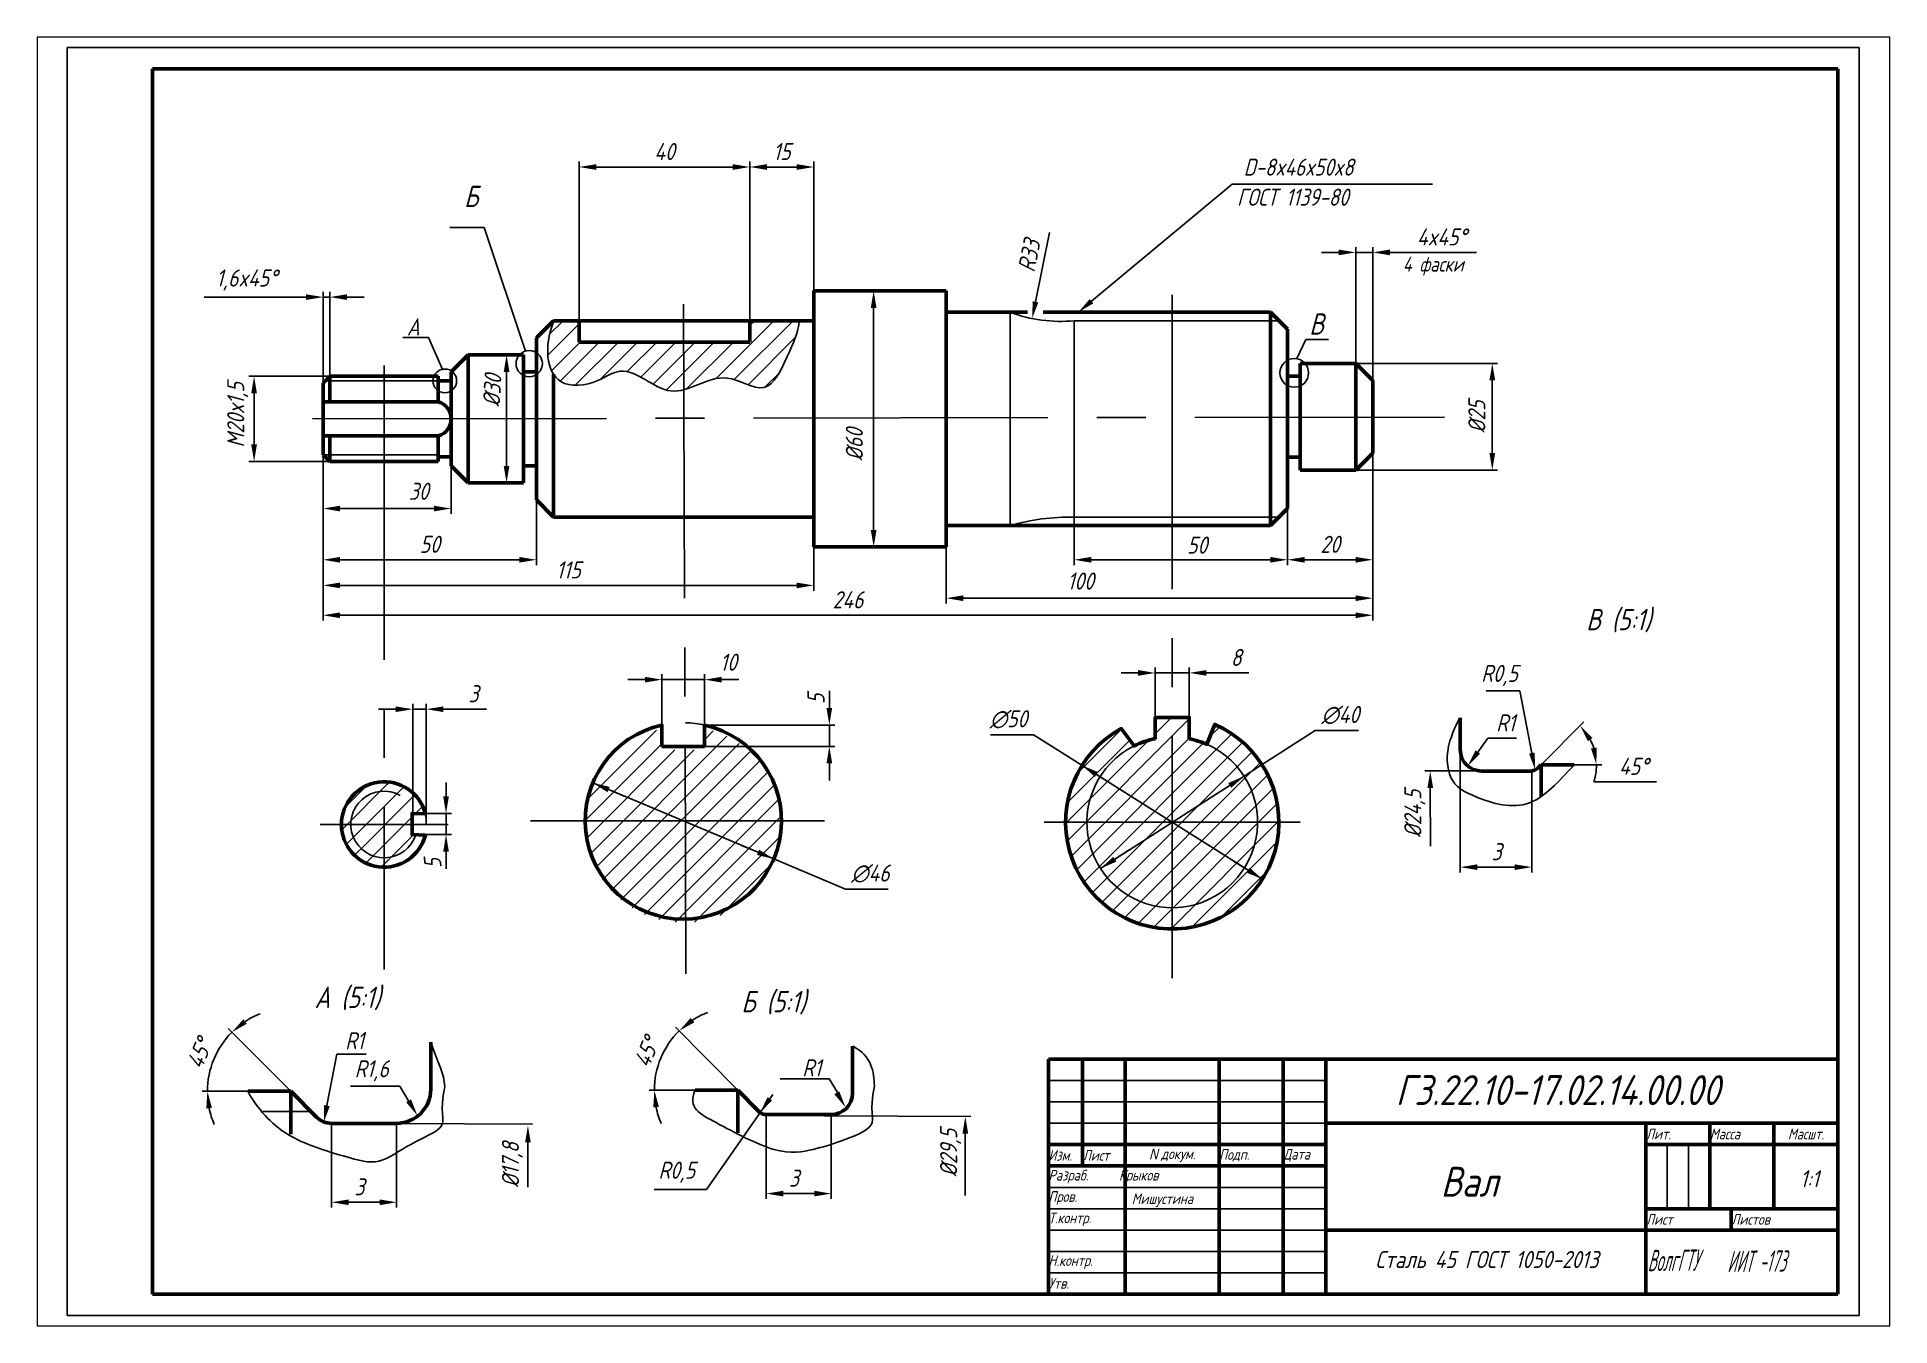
# Paper-space layout 'Лист1' of a CAD drawing. Header units: millimetres. Extents: x 29 to 257, y 20 to 179.
# The model-space entities are those that its viewports show. They can reach past a viewport. Long polylines and large blocks are cut down to what shows.
import ezdxf
from ezdxf import colors
from ezdxf.entities.mleader import LeaderData, LeaderLine
from ezdxf.math import Vec2, Vec3

# ---------------------------------------------------------------- set-up
doc = ezdxf.new("R2010")
doc.units = ezdxf.units.MM
doc.linetypes.add('осевая2', pattern=[28.575, 19.05, -3.175, 3.175, -3.175])
for name, color, linetype, lineweight in [('Осевые', 7, 'осевая2', 25), ('Основные', 7, 'Continuous', 53), ('Размеры', 7, 'Continuous', 25), ('РАМКА', 7, 'Continuous', 53), ('РАМКА1', 7, 'Continuous', 25), ('текст', 7, 'Continuous', 25), ('Тонкие', 7, 'Continuous', 25)]:
    doc.layers.add(name, color=color, linetype=linetype, lineweight=lineweight)
doc.styles.add('ADRF1', font='simplex.shx', dxfattribs={"width": 0.8, "oblique": 15})
doc.styles.get("Standard").update_dxf_attribs({"font": 'GOST_A.TTF', "oblique": 15})
doc.dimstyles.new('SO-25', dxfattribs={"dimtxt": 4, "dimasz": 4, "dimexe": 1.25, "dimexo": 0, "dimgap": 1.625, "dimtad": 1, "dimtoh": 1, "dimdec": 0, "dimtxsty": 'ADRF1', "dimcen": 2.5, "dimadec": 0, "dimazin": 0, "dimtfac": 1, "dimtdec": 0, "dimtmove": 0, "dimatfit": 3, "dimfxl": 1, "dimarcsym": 0})

psp = doc.layouts.new('Лист1')

msp = doc.modelspace()

# ---------------------------------------------------------------- texts
at = {"layer": 'Осевые', "attachment_point": 1}
for s, width, gutter_width, heights, insert, char_height in [('D-8x46x50x8', 3, 12.5, [0], (-2647.45, -1652.4), 4), ('ГОСТ 1139-80', 48.8058, 0, [4.07], (-2649.01, -1659.44), 4), ('4 фаски', 26, 12.5, [0], (-2610.19, -1675.37), 3.5)]:
    msp.add_mtext_dynamic_manual_height_columns(s, width=width, gutter_width=gutter_width, heights=heights, dxfattribs=dict(at, insert=insert, char_height=char_height))
at = {"layer": 'Размеры', "char_height": 4, "attachment_point": 5, "style": 'ADRF1'}
for insert, rotation in [((-2747.67, -1778.96), 90.7853), ((-2837.48, -1817.54), 96.2366)]:
    msp.add_mtext('5', dxfattribs=dict(at, insert=insert, rotation=rotation))
at = {"layer": 'текст', "char_height": 5, "attachment_point": 1}
for s, width, insert in [('Б', 2.5, (-2830.16, -1658.76)), ('В', 2.5, (-2632.09, -1688.65)), ('В (5:1)', 36.4731, (-2567.19, -1757.87)), ('А (5:1)', 36.4731, (-2865.19, -1846.37)), ('Б (5:1)', 36.4731, (-2765.19, -1847.37))]:
    msp.add_mtext_dynamic_manual_height_columns(s, width=width, gutter_width=12.5, heights=[0], dxfattribs=dict(at, insert=insert))
at = {"layer": 'текст', "attachment_point": 5, "style": 'ADRF1'}
for s, insert, char_height, width in [('ГЗ.22.10-17.02.14.00.00', (-2573.88, -1870.59), 7, 75), ('\\pxqj;Лит.', (-2545.69, -1880.87), 2.5, 15), ('\\pxqj;Масса', (-2530.69, -1880.87), 2.5, 15), ('Масшт.', (-2515.69, -1880.87), 2.5, 15), ('{\\fArial|b0|i0|c0|p34;N\\fArial|b0|i0|c204|p34; }докум.', (-2664.19, -1885.87), 2.5, 22), ('\\pxqj;Подп.', (-2645.69, -1885.87), 2.5, 15), ('\\pxqj;Дата', (-2633.19, -1885.87), 2.5, 10), ('\\pxqj;Изм.', (-2689.19, -1885.87), 2.5, 8), ('\\pxqj;Лист', (-2680.19, -1885.87), 2.5, 10), ('Вал', (-2594.57, -1892.07), 7, 75), ('\\pxqj;Разраб.', (-2684.19, -1890.87), 2.5, 18), ('\\pxqj;Крыков', (-2667.69, -1890.87), 2.5, 18), ('1:1', (-2514.88, -1891.36), 4, 15), ('\\pxqj;Пров.', (-2684.19, -1895.87), 2.5, 18), ('\\pxqj;Мишустина', (-2664.69, -1896.37), 2.5, 18), ('\\pxqj;Т.контр.', (-2684.19, -1900.87), 2.5, 18), ('\\pxqj;Лист', (-2543.19, -1900.87), 2.5, 20), ('\\pxqj;Листов', (-2520.69, -1900.87), 2.5, 25), ('\\pxqj;Н.контр.', (-2684.19, -1910.87), 2.5, 18), ('Сталь 45 ГОСТ 1050-2013\\P ', (-2590.46, -1913.61), 4, 77.6356), ('\\pxqj;Утв.', (-2684.19, -1915.87), 2.5, 18)]:
    msp.add_mtext(s, dxfattribs=dict(at, insert=insert, char_height=char_height, width=width))
at = {"layer": 'Тонкие', "oblique": 15, "width": 0.6}
for s, p in [('ВолгГТУ', (-2552.79, -1913.02)), ('ИИТ -173', (-2534.11, -1913.23))]:
    msp.add_text(s, height=5, rotation=0.421, dxfattribs=at).set_placement(p)
at = {"layer": 'Тонкие', "char_height": 4, "attachment_point": 5, "style": 'ADRF1'}
for s, insert in [('A', (-2842.06, -1691.83)), ('50', (-2658.36, -1742.94)), ('R0,5', (-2587.5, -1773.45)), ('∅50', (-2702.56, -1783.75)), ('∅40', (-2624.82, -1782.75)), ('R1', (-2586.07, -1784.57)), ('R1,6', (-2851.8, -1866.06)), ('R1', (-2748.69, -1865.37)), ('R0,5', (-2780.3, -1889.83))]:
    msp.add_mtext(s, dxfattribs=dict(at, insert=insert))
for s, insert, rotation in [('%%C30', (-2823.56, -1706.7), 86.6314), ('%%C60', (-2738.69, -1719.37), 90), ('%%C24,5', (-2607.35, -1805.83), 90), ('%%C29,5', (-2716.13, -1885.27), 90), ('%%C17,8', (-2818.81, -1888.1), 90)]:
    msp.add_mtext(s, dxfattribs=dict(at, insert=insert, rotation=rotation))
at = {"layer": 'Тонкие', "transparency": 16777216, "insert": (-2734.94, -1819.88), "char_height": 4, "attachment_point": 5, "style": 'ADRF1'}
msp.add_mtext('∅46', dxfattribs=at)
at = {"layer": 'Тонкие', "transparency": 16777216, "insert": (-2855.84, -1859.02), "char_height": 4, "attachment_point": 5, "rotation": 1.1829, "style": 'ADRF1'}
msp.add_mtext('R1', dxfattribs=at)

# ---------------------------------------------------------------- blocks, each defined once
blk = doc.blocks.new('*D71')
at = {"layer": 'Defpoints', "color": 0, "transparency": 16777216}
for p in [(-2773.78, -1774.45), (-2783.78, -1790.1), (-2773.78, -1790.1)]:
    blk.add_point(p, dxfattribs=at)
at = {"layer": 'Размеры', "color": 0, "lineweight": -2, "transparency": 16777216}
for p, q in [((-2787.78, -1774.45), (-2791.78, -1774.45)), ((-2783.78, -1790.1), (-2783.78, -1773.2)), ((-2783.78, -1774.45), (-2773.78, -1774.45)), ((-2773.78, -1790.1), (-2773.78, -1773.2)), ((-2769.78, -1774.45), (-2765.78, -1774.45))]:
    blk.add_line(p, q, dxfattribs=at)
at = {"layer": 'Размеры', "color": 0, "transparency": 16777216}
for points in [[(-2787.78, -1773.79), (-2787.78, -1775.12), (-2783.78, -1774.45)], [(-2769.78, -1773.79), (-2769.78, -1775.12), (-2773.78, -1774.45)]]:
    blk.add_solid(points, dxfattribs=at)
at = {"layer": 'Размеры', "color": 0, "transparency": 16777216, "insert": (-2768.21, -1770.37), "char_height": 4, "attachment_point": 5, "style": 'ADRF1'}
blk.add_mtext('10', dxfattribs=at)
blk = doc.blocks.new('*D72')
at = {"layer": 'Defpoints', "color": 0, "transparency": 16777216}
for p in [(-2690.44, -1657.53), (-2697.03, -1689.87)]:
    blk.add_point(p, dxfattribs=at)
at = {"layer": 'Тонкие', "color": 0, "lineweight": -2, "transparency": 16777216}
blk.add_line((-2692.93, -1669.73), (-2696.23, -1685.95), dxfattribs=at)
at = {"layer": 'Тонкие', "color": 0, "transparency": 16777216}
blk.add_solid([(-2696.89, -1685.82), (-2695.58, -1686.08), (-2697.03, -1689.87)], dxfattribs=at)
at = {"layer": 'Тонкие', "color": 0, "transparency": 16777216, "insert": (-2697.73, -1675.16), "char_height": 4, "attachment_point": 5, "rotation": 78.4859, "style": 'ADRF1'}
blk.add_mtext('R33', dxfattribs=at)
blk = doc.blocks.new('*D73')
at = {"layer": 'Defpoints', "color": 0, "transparency": 16777216}
for p in [(-2879.36, -1703.37), (-2861.59, -1703.37), (-2861.59, -1723.37)]:
    blk.add_point(p, dxfattribs=at)
at = {"layer": 'Тонкие', "color": 0, "lineweight": -2, "transparency": 16777216}
for p, q in [((-2861.59, -1703.37), (-2880.61, -1703.37)), ((-2879.36, -1719.37), (-2879.36, -1707.37)), ((-2861.59, -1723.37), (-2880.61, -1723.37))]:
    blk.add_line(p, q, dxfattribs=at)
at = {"layer": 'Тонкие', "color": 0, "transparency": 16777216}
for points in [[(-2880.03, -1707.37), (-2878.69, -1707.37), (-2879.36, -1703.37)], [(-2880.03, -1719.37), (-2878.69, -1719.37), (-2879.36, -1723.37)]]:
    blk.add_solid(points, dxfattribs=at)
at = {"layer": 'Тонкие', "color": 0, "transparency": 16777216, "insert": (-2883.2, -1712.43), "char_height": 4, "attachment_point": 5, "rotation": 90, "style": 'ADRF1'}
blk.add_mtext('M20x1,5', dxfattribs=at)
blk = doc.blocks.new('*D74')
at = {"layer": 'Defpoints', "color": 0, "transparency": 16777216}
for p in [(-2863.19, -1721.37), (-2833.19, -1721.37), (-2833.19, -1734.37)]:
    blk.add_point(p, dxfattribs=at)
at = {"layer": 'Тонкие', "color": 0, "lineweight": -2, "transparency": 16777216}
for p, q in [((-2863.19, -1721.37), (-2863.19, -1735.62)), ((-2833.19, -1721.37), (-2833.19, -1735.62)), ((-2859.19, -1734.37), (-2837.19, -1734.37))]:
    blk.add_line(p, q, dxfattribs=at)
at = {"layer": 'Тонкие', "color": 0, "transparency": 16777216}
for points in [[(-2859.19, -1733.71), (-2859.19, -1735.04), (-2863.19, -1734.37)], [(-2837.19, -1733.71), (-2837.19, -1735.04), (-2833.19, -1734.37)]]:
    blk.add_solid(points, dxfattribs=at)
at = {"layer": 'Тонкие', "color": 0, "transparency": 16777216, "insert": (-2840.78, -1730.33), "char_height": 4, "attachment_point": 5, "style": 'ADRF1'}
blk.add_mtext('30', dxfattribs=at)
blk = doc.blocks.new('*D75')
at = {"layer": 'Defpoints', "color": 0, "transparency": 16777216}
for p in [(-2863.19, -1722.37), (-2813.19, -1722.37), (-2813.19, -1746.37)]:
    blk.add_point(p, dxfattribs=at)
at = {"layer": 'Тонкие', "color": 0, "lineweight": -2, "transparency": 16777216}
for p, q in [((-2863.19, -1722.37), (-2863.19, -1747.62)), ((-2813.19, -1722.37), (-2813.19, -1747.62)), ((-2859.19, -1746.37), (-2817.19, -1746.37))]:
    blk.add_line(p, q, dxfattribs=at)
at = {"layer": 'Тонкие', "color": 0, "transparency": 16777216}
for points in [[(-2859.19, -1745.71), (-2859.19, -1747.04), (-2863.19, -1746.37)], [(-2817.19, -1745.71), (-2817.19, -1747.04), (-2813.19, -1746.37)]]:
    blk.add_solid(points, dxfattribs=at)
at = {"layer": 'Тонкие', "color": 0, "transparency": 16777216, "insert": (-2838.19, -1742.75), "char_height": 4, "attachment_point": 5, "style": 'ADRF1'}
blk.add_mtext('50', dxfattribs=at)
blk = doc.blocks.new('*D76')
at = {"layer": 'Defpoints', "color": 0, "transparency": 16777216}
for p in [(-2863.19, -1722.37), (-2748.19, -1725.37), (-2748.19, -1752.37)]:
    blk.add_point(p, dxfattribs=at)
at = {"layer": 'Тонкие', "color": 0, "lineweight": -2, "transparency": 16777216}
for p, q in [((-2863.19, -1722.37), (-2863.19, -1753.62)), ((-2748.19, -1725.37), (-2748.19, -1753.62)), ((-2859.19, -1752.37), (-2752.19, -1752.37))]:
    blk.add_line(p, q, dxfattribs=at)
at = {"layer": 'Тонкие', "color": 0, "transparency": 16777216}
for points in [[(-2859.19, -1751.71), (-2859.19, -1753.04), (-2863.19, -1752.37)], [(-2752.19, -1751.71), (-2752.19, -1753.04), (-2748.19, -1752.37)]]:
    blk.add_solid(points, dxfattribs=at)
at = {"layer": 'Тонкие', "color": 0, "transparency": 16777216, "insert": (-2805.69, -1748.75), "char_height": 4, "attachment_point": 5, "style": 'ADRF1'}
blk.add_mtext('115', dxfattribs=at)
blk = doc.blocks.new('*D77')
at = {"layer": 'Defpoints', "color": 0, "transparency": 16777216}
for p in [(-2617.19, -1719.37), (-2863.19, -1721.37), (-2617.19, -1759.37)]:
    blk.add_point(p, dxfattribs=at)
at = {"layer": 'Тонкие', "color": 0, "lineweight": -2, "transparency": 16777216}
for p, q in [((-2617.19, -1719.37), (-2617.19, -1760.62)), ((-2863.19, -1721.37), (-2863.19, -1760.62)), ((-2859.19, -1759.37), (-2621.19, -1759.37))]:
    blk.add_line(p, q, dxfattribs=at)
at = {"layer": 'Тонкие', "color": 0, "transparency": 16777216}
for points in [[(-2859.19, -1758.71), (-2859.19, -1760.04), (-2863.19, -1759.37)], [(-2621.19, -1758.71), (-2621.19, -1760.04), (-2617.19, -1759.37)]]:
    blk.add_solid(points, dxfattribs=at)
at = {"layer": 'Тонкие', "color": 0, "transparency": 16777216, "insert": (-2740.19, -1755.75), "char_height": 4, "attachment_point": 5, "style": 'ADRF1'}
blk.add_mtext('246', dxfattribs=at)
blk = doc.blocks.new('*D78')
at = {"layer": 'Defpoints', "color": 0, "transparency": 16777216}
for p in [(-2617.19, -1721.37), (-2717.19, -1743.37), (-2617.19, -1755.37)]:
    blk.add_point(p, dxfattribs=at)
at = {"layer": 'Тонкие', "color": 0, "lineweight": -2, "transparency": 16777216}
for p, q in [((-2617.19, -1721.37), (-2617.19, -1756.62)), ((-2717.19, -1743.37), (-2717.19, -1756.62)), ((-2713.19, -1755.37), (-2621.19, -1755.37))]:
    blk.add_line(p, q, dxfattribs=at)
at = {"layer": 'Тонкие', "color": 0, "transparency": 16777216}
for points in [[(-2713.19, -1754.71), (-2713.19, -1756.04), (-2717.19, -1755.37)], [(-2621.19, -1754.71), (-2621.19, -1756.04), (-2617.19, -1755.37)]]:
    blk.add_solid(points, dxfattribs=at)
at = {"layer": 'Тонкие', "color": 0, "transparency": 16777216, "insert": (-2685.69, -1751.37), "char_height": 4, "attachment_point": 5, "style": 'ADRF1'}
blk.add_mtext('100', dxfattribs=at)
blk = doc.blocks.new('*D79')
at = {"layer": 'Defpoints', "color": 0, "transparency": 16777216}
for p in [(-2617.19, -1722.37), (-2637.19, -1734.37), (-2617.19, -1746.37)]:
    blk.add_point(p, dxfattribs=at)
at = {"layer": 'Тонкие', "color": 0, "lineweight": -2, "transparency": 16777216}
for p, q in [((-2617.19, -1722.37), (-2617.19, -1747.62)), ((-2637.19, -1734.37), (-2637.19, -1747.62)), ((-2633.19, -1746.37), (-2621.19, -1746.37))]:
    blk.add_line(p, q, dxfattribs=at)
at = {"layer": 'Тонкие', "color": 0, "transparency": 16777216}
for points in [[(-2633.19, -1745.71), (-2633.19, -1747.04), (-2637.19, -1746.37)], [(-2621.19, -1745.71), (-2621.19, -1747.04), (-2617.19, -1746.37)]]:
    blk.add_solid(points, dxfattribs=at)
at = {"layer": 'Тонкие', "color": 0, "transparency": 16777216, "insert": (-2627.19, -1742.75), "char_height": 4, "attachment_point": 5, "style": 'ADRF1'}
blk.add_mtext('20', dxfattribs=at)
blk = doc.blocks.new('*D80')
at = {"layer": 'Defpoints', "color": 0, "transparency": 16777216}
for p in [(-2621.19, -1700.37), (-2589.19, -1700.37), (-2621.19, -1725.37)]:
    blk.add_point(p, dxfattribs=at)
at = {"layer": 'Тонкие', "color": 0, "lineweight": -2, "transparency": 16777216}
for p, q in [((-2621.19, -1700.37), (-2587.94, -1700.37)), ((-2589.19, -1721.37), (-2589.19, -1704.37)), ((-2621.19, -1725.37), (-2587.94, -1725.37))]:
    blk.add_line(p, q, dxfattribs=at)
at = {"layer": 'Тонкие', "color": 0, "transparency": 16777216}
for points in [[(-2589.86, -1704.37), (-2588.52, -1704.37), (-2589.19, -1700.37)], [(-2589.86, -1721.37), (-2588.52, -1721.37), (-2589.19, -1725.37)]]:
    blk.add_solid(points, dxfattribs=at)
at = {"layer": 'Тонкие', "color": 0, "transparency": 16777216, "insert": (-2592.81, -1712.87), "char_height": 4, "attachment_point": 5, "rotation": 90, "style": 'ADRF1'}
blk.add_mtext('%%C25', dxfattribs=at)
blk = doc.blocks.new('*D81')
at = {"layer": 'Defpoints', "color": 0, "transparency": 16777216}
for p in [(-2863.19, -1684.84), (-2863.19, -1704.97), (-2861.59, -1703.37)]:
    blk.add_point(p, dxfattribs=at)
at = {"layer": 'Тонкие', "color": 0, "lineweight": -2, "transparency": 16777216}
for p, q in [((-2863.19, -1704.97), (-2863.19, -1683.59)), ((-2861.59, -1703.37), (-2861.59, -1683.59)), ((-2867.19, -1684.84), (-2891.05, -1684.84)), ((-2861.59, -1684.84), (-2863.19, -1684.84)), ((-2857.59, -1684.84), (-2853.59, -1684.84))]:
    blk.add_line(p, q, dxfattribs=at)
at = {"layer": 'Тонкие', "color": 0, "transparency": 16777216}
for points in [[(-2867.19, -1684.18), (-2867.19, -1685.51), (-2863.19, -1684.84)], [(-2857.59, -1684.18), (-2857.59, -1685.51), (-2861.59, -1684.84)]]:
    blk.add_solid(points, dxfattribs=at)
at = {"layer": 'Тонкие', "color": 0, "transparency": 16777216, "insert": (-2881.12, -1680.84), "char_height": 4, "attachment_point": 5, "style": 'ADRF1'}
blk.add_mtext('1,6x45%%D', dxfattribs=at)
blk = doc.blocks.new('*D82')
at = {"layer": 'Defpoints', "color": 0, "transparency": 16777216}
for p in [(-2763.19, -1654.37), (-2803.19, -1690.37), (-2763.19, -1690.37)]:
    blk.add_point(p, dxfattribs=at)
at = {"layer": 'Тонкие', "color": 0, "lineweight": -2, "transparency": 16777216}
for p, q in [((-2803.19, -1690.37), (-2803.19, -1653.12)), ((-2763.19, -1690.37), (-2763.19, -1653.12)), ((-2799.19, -1654.37), (-2767.19, -1654.37))]:
    blk.add_line(p, q, dxfattribs=at)
at = {"layer": 'Тонкие', "color": 0, "transparency": 16777216}
for points in [[(-2799.19, -1653.71), (-2799.19, -1655.04), (-2803.19, -1654.37)], [(-2767.19, -1653.71), (-2767.19, -1655.04), (-2763.19, -1654.37)]]:
    blk.add_solid(points, dxfattribs=at)
at = {"layer": 'Тонкие', "color": 0, "transparency": 16777216, "insert": (-2783.19, -1650.75), "char_height": 4, "attachment_point": 5, "style": 'ADRF1'}
blk.add_mtext('40', dxfattribs=at)
blk = doc.blocks.new('*D83')
at = {"layer": 'Defpoints', "color": 0, "transparency": 16777216}
for p in [(-2748.19, -1654.37), (-2763.19, -1690.37), (-2748.19, -1690.37)]:
    blk.add_point(p, dxfattribs=at)
at = {"layer": 'Тонкие', "color": 0, "lineweight": -2, "transparency": 16777216}
for p, q in [((-2763.19, -1690.37), (-2763.19, -1653.12)), ((-2748.19, -1690.37), (-2748.19, -1653.12)), ((-2759.19, -1654.37), (-2752.19, -1654.37))]:
    blk.add_line(p, q, dxfattribs=at)
at = {"layer": 'Тонкие', "color": 0, "transparency": 16777216}
for points in [[(-2759.19, -1653.71), (-2759.19, -1655.04), (-2763.19, -1654.37)], [(-2752.19, -1653.71), (-2752.19, -1655.04), (-2748.19, -1654.37)]]:
    blk.add_solid(points, dxfattribs=at)
at = {"layer": 'Тонкие', "color": 0, "transparency": 16777216, "insert": (-2755.69, -1650.75), "char_height": 4, "attachment_point": 5, "style": 'ADRF1'}
blk.add_mtext('15', dxfattribs=at)
blk = doc.blocks.new('*D84')
at = {"layer": 'Defpoints', "color": 0, "transparency": 16777216}
for p in [(-2617.19, -1674.37), (-2621.19, -1700.37), (-2617.19, -1704.37)]:
    blk.add_point(p, dxfattribs=at)
at = {"layer": 'Тонкие', "color": 0, "lineweight": -2, "transparency": 16777216}
for p, q in [((-2625.19, -1674.37), (-2629.19, -1674.37)), ((-2621.19, -1700.37), (-2621.19, -1673.12)), ((-2621.19, -1674.37), (-2617.19, -1674.37)), ((-2617.19, -1704.37), (-2617.19, -1673.12)), ((-2613.19, -1674.37), (-2592.88, -1674.37))]:
    blk.add_line(p, q, dxfattribs=at)
at = {"layer": 'Тонкие', "color": 0, "transparency": 16777216}
for points in [[(-2625.19, -1673.71), (-2625.19, -1675.04), (-2621.19, -1674.37)], [(-2613.19, -1673.71), (-2613.19, -1675.04), (-2617.19, -1674.37)]]:
    blk.add_solid(points, dxfattribs=at)
at = {"layer": 'Тонкие', "color": 0, "transparency": 16777216, "insert": (-2601.04, -1670.75), "char_height": 4, "attachment_point": 5, "style": 'ADRF1'}
blk.add_mtext('4x45%%D', dxfattribs=at)
blk = doc.blocks.new('*D85')
at = {"layer": 'Defpoints', "color": 0, "transparency": 16777216}
for p in [(-2660.19, -1772.87), (-2668.19, -1783.37), (-2660.19, -1783.37)]:
    blk.add_point(p, dxfattribs=at)
at = {"layer": 'Тонкие', "color": 0, "lineweight": -2, "transparency": 16777216}
for p, q in [((-2672.19, -1772.87), (-2676.19, -1772.87)), ((-2668.19, -1783.37), (-2668.19, -1771.62)), ((-2668.19, -1772.87), (-2660.19, -1772.87)), ((-2660.19, -1783.37), (-2660.19, -1771.62)), ((-2656.19, -1772.87), (-2646.24, -1772.87))]:
    blk.add_line(p, q, dxfattribs=at)
at = {"layer": 'Тонкие', "color": 0, "transparency": 16777216}
for points in [[(-2672.19, -1772.21), (-2672.19, -1773.54), (-2668.19, -1772.87)], [(-2656.19, -1772.21), (-2656.19, -1773.54), (-2660.19, -1772.87)]]:
    blk.add_solid(points, dxfattribs=at)
at = {"layer": 'Тонкие', "color": 0, "transparency": 16777216, "insert": (-2649.22, -1769.25), "char_height": 4, "attachment_point": 5, "style": 'ADRF1'}
blk.add_mtext('8', dxfattribs=at)
blk = doc.blocks.new('*D86')
at = {"layer": 'Defpoints', "color": 0, "transparency": 16777216}
for p in [(-2861.19, -1878.38), (-2845.95, -1878.38), (-2845.95, -1896.87)]:
    blk.add_point(p, dxfattribs=at)
at = {"layer": 'Тонкие', "color": 0, "lineweight": -2, "transparency": 16777216}
for p, q in [((-2861.19, -1878.38), (-2861.19, -1898.12)), ((-2845.95, -1878.38), (-2845.95, -1898.12)), ((-2857.19, -1896.87), (-2849.95, -1896.87))]:
    blk.add_line(p, q, dxfattribs=at)
at = {"layer": 'Тонкие', "color": 0, "transparency": 16777216}
for points in [[(-2857.19, -1896.21), (-2857.19, -1897.54), (-2861.19, -1896.87)], [(-2849.95, -1896.21), (-2849.95, -1897.54), (-2845.95, -1896.87)]]:
    blk.add_solid(points, dxfattribs=at)
at = {"layer": 'Тонкие', "color": 0, "transparency": 16777216, "insert": (-2854.69, -1893.25), "char_height": 4, "attachment_point": 5, "style": 'ADRF1'}
blk.add_mtext('3', dxfattribs=at)
blk = doc.blocks.new('*D87')
at = {"layer": 'Defpoints', "color": 0, "transparency": 16777216}
for p in [(-2887.69, -1861.11), (-2880.76, -1870.88), (-2870.76, -1870.88), (-2870.76, -1870.88), (-2864.73, -1876.91)]:
    blk.add_point(p, dxfattribs=at)
at = {"layer": 'Тонкие', "color": 0, "lineweight": -2, "transparency": 16777216}
for p, q in [((-2870.76, -1870.88), (-2885.46, -1856.17)), ((-2880.76, -1870.88), (-2891.55, -1870.88))]:
    blk.add_line(p, q, dxfattribs=at)
for start, end in [(111.5047, 123.2523), (135, 180), (191.7477, 203.4953)]:
    blk.add_arc((-2870.76, -1870.88), 19.54, start, end, dxfattribs=at)
at = {"layer": 'Тонкие', "color": 0, "transparency": 16777216}
for points in [[(-2881.06, -1855.05), (-2881.9, -1854.02), (-2884.58, -1857.06)], [(-2890.56, -1874.92), (-2889.23, -1874.79), (-2890.3, -1870.88)]]:
    blk.add_solid(points, dxfattribs=at)
at = {"layer": 'Тонкие', "color": 0, "transparency": 16777216, "insert": (-2892.17, -1862.01), "char_height": 4, "attachment_point": 5, "rotation": 67.5, "style": 'ADRF1'}
blk.add_mtext('45°', dxfattribs=at)
blk = doc.blocks.new('*D88')
at = {"layer": 'Defpoints', "color": 0, "transparency": 16777216}
for p in [(-2759.34, -1876.34), (-2744.1, -1876.34), (-2744.1, -1894.84)]:
    blk.add_point(p, dxfattribs=at)
at = {"layer": 'Тонкие', "color": 0, "lineweight": -2, "transparency": 16777216}
for p, q in [((-2759.34, -1876.34), (-2759.34, -1896.09)), ((-2744.1, -1876.34), (-2744.1, -1896.09)), ((-2755.34, -1894.84), (-2748.1, -1894.84))]:
    blk.add_line(p, q, dxfattribs=at)
at = {"layer": 'Тонкие', "color": 0, "transparency": 16777216}
for points in [[(-2755.34, -1894.17), (-2755.34, -1895.5), (-2759.34, -1894.84)], [(-2748.1, -1894.17), (-2748.1, -1895.5), (-2744.1, -1894.84)]]:
    blk.add_solid(points, dxfattribs=at)
at = {"layer": 'Тонкие', "color": 0, "transparency": 16777216, "insert": (-2752.84, -1891.21), "char_height": 4, "attachment_point": 5, "style": 'ADRF1'}
blk.add_mtext('3', dxfattribs=at)
blk = doc.blocks.new('*D89')
at = {"layer": 'Defpoints', "color": 0, "transparency": 16777216}
for p in [(-2782.9, -1860.78), (-2776.02, -1870.63), (-2766.02, -1870.63), (-2766.02, -1870.63), (-2761.11, -1875.61)]:
    blk.add_point(p, dxfattribs=at)
at = {"layer": 'Тонкие', "color": 0, "lineweight": -2, "transparency": 16777216}
for p, q in [((-2766.02, -1870.63), (-2780.62, -1855.82)), ((-2776.02, -1870.63), (-2786.81, -1870.63))]:
    blk.add_line(p, q, dxfattribs=at)
for start, end in [(111.1024, 122.8501), (134.5978, 180), (191.7477, 203.4953)]:
    blk.add_arc((-2766.02, -1870.63), 19.54, start, end, dxfattribs=at)
at = {"layer": 'Тонкие', "color": 0, "transparency": 16777216}
for points in [[(-2776.2, -1854.73), (-2777.04, -1853.69), (-2779.74, -1856.71)], [(-2785.81, -1874.67), (-2784.49, -1874.54), (-2785.56, -1870.63)]]:
    blk.add_solid(points, dxfattribs=at)
at = {"layer": 'Тонкие', "color": 0, "transparency": 16777216, "insert": (-2787.39, -1861.69), "char_height": 4, "attachment_point": 5, "rotation": 67.2989, "style": 'ADRF1'}
blk.add_mtext('45°', dxfattribs=at)
blk = doc.blocks.new('*D90')
at = {"layer": 'Defpoints', "color": 0, "transparency": 16777216}
for p in [(-2596.69, -1795.87), (-2579.93, -1795.87), (-2579.93, -1818.37)]:
    blk.add_point(p, dxfattribs=at)
at = {"layer": 'Тонкие', "color": 0, "lineweight": -2, "transparency": 16777216}
for p, q in [((-2596.69, -1795.87), (-2596.69, -1819.62)), ((-2579.93, -1795.87), (-2579.93, -1819.62)), ((-2592.69, -1818.37), (-2583.93, -1818.37))]:
    blk.add_line(p, q, dxfattribs=at)
at = {"layer": 'Тонкие', "color": 0, "transparency": 16777216}
for points in [[(-2592.69, -1817.71), (-2592.69, -1819.04), (-2596.69, -1818.37)], [(-2583.93, -1817.71), (-2583.93, -1819.04), (-2579.93, -1818.37)]]:
    blk.add_solid(points, dxfattribs=at)
at = {"layer": 'Тонкие', "color": 0, "transparency": 16777216, "insert": (-2588.19, -1814.75), "char_height": 4, "attachment_point": 5, "style": 'ADRF1'}
blk.add_mtext('3', dxfattribs=at)
blk = doc.blocks.new('*D91')
at = {"layer": 'Defpoints', "color": 0, "transparency": 16777216}
for p in [(-2839, -1781.37), (-2842.19, -1805.87), (-2839, -1808.37)]:
    blk.add_point(p, dxfattribs=at)
at = {"layer": 'Тонкие', "color": 0, "lineweight": -2, "transparency": 16777216}
for p, q in [((-2842.19, -1805.87), (-2842.19, -1780.12)), ((-2839, -1808.37), (-2839, -1780.12)), ((-2846.19, -1781.37), (-2850.19, -1781.37)), ((-2842.19, -1781.37), (-2839, -1781.37)), ((-2835, -1781.37), (-2824.9, -1781.37))]:
    blk.add_line(p, q, dxfattribs=at)
at = {"layer": 'Тонкие', "color": 0, "transparency": 16777216}
for points in [[(-2846.19, -1780.71), (-2846.19, -1782.04), (-2842.19, -1781.37)], [(-2835, -1780.71), (-2835, -1782.04), (-2839, -1781.37)]]:
    blk.add_solid(points, dxfattribs=at)
at = {"layer": 'Тонкие', "color": 0, "transparency": 16777216, "insert": (-2827.95, -1777.75), "char_height": 4, "attachment_point": 5, "style": 'ADRF1'}
blk.add_mtext('3', dxfattribs=at)
blk = doc.blocks.new('*D92')
at = {"layer": 'Defpoints', "color": 0, "transparency": 16777216}
for p in [(-2566.53, -1787.94), (-2578.46, -1795.14), (-2577.75, -1794.43), (-2577.75, -1794.43), (-2569.99, -1794.43)]:
    blk.add_point(p, dxfattribs=at)
at = {"layer": 'Тонкие', "color": 0, "lineweight": -2, "transparency": 16777216}
for p, q in [((-2577.75, -1794.43), (-2567.72, -1784.37)), ((-2569.99, -1794.43), (-2563.54, -1794.43)), ((-2565.41, -1798.38), (-2550.74, -1798.38))]:
    blk.add_line(p, q, dxfattribs=at)
for start, end in [(17.7656, 27.3), (342.2344, 360)]:
    blk.add_arc((-2577.75, -1794.43), 12.95, start, end, dxfattribs=at)
at = {"layer": 'Тонкие', "color": 0, "transparency": 16777216}
for points in [[(-2566.77, -1788.88), (-2565.7, -1788.09), (-2568.6, -1785.26)], [(-2564.75, -1790.37), (-2566.07, -1790.58), (-2564.79, -1794.43)]]:
    blk.add_solid(points, dxfattribs=at)
at = {"layer": 'Тонкие', "color": 0, "transparency": 16777216, "insert": (-2556.08, -1794.75), "char_height": 4, "attachment_point": 5, "style": 'ADRF1'}
blk.add_mtext('45°', dxfattribs=at)

# ---------------------------------------------------------------- dimensions: what is measured, and where the dimension line sits
at = {"layer": 'Размеры'}
dim = msp.add_linear_dim(base=(-2773.78, -1774.45), p1=(-2783.78, -1790.1), p2=(-2773.78, -1790.1), dimstyle='SO-25', override={"dimtmove": 2}, dxfattribs=at)
dim.commit()
dim.dimension.update_dxf_attribs({"geometry": '*D71', "text_midpoint": (-2768.21, -1770.37), "dimtype": 160})
at = {"layer": 'Тонкие'}
for base, p1, p2, picture, middle in [((-2763.19, -1654.37), (-2803.19, -1690.37), (-2763.19, -1690.37), '*D82', (-2783.19, -1650.75)), ((-2748.19, -1654.37), (-2763.19, -1690.37), (-2748.19, -1690.37), '*D83', (-2755.69, -1650.75)), ((-2617.19, -1759.37), (-2863.19, -1721.37), (-2617.19, -1719.37), '*D77', (-2740.19, -1755.75)), ((-2813.19, -1746.37), (-2863.19, -1722.37), (-2813.19, -1722.37), '*D75', (-2838.19, -1742.75)), ((-2748.19, -1752.37), (-2863.19, -1722.37), (-2748.19, -1725.37), '*D76', (-2805.69, -1748.75)), ((-2617.19, -1746.37), (-2637.19, -1734.37), (-2617.19, -1722.37), '*D79', (-2627.19, -1742.75))]:
    dim = msp.add_linear_dim(base=base, p1=p1, p2=p2, dimstyle='SO-25', dxfattribs=at)
    dim.commit()
    dim.dimension.update_dxf_attribs({"geometry": picture, "text_midpoint": middle})
dim = msp.add_radius_dim(center=(-2690.44, -1657.53), mpoint=(-2697.03, -1689.87), dimstyle='SO-25', dxfattribs=at)
dim.commit()
dim.dimension.update_dxf_attribs({"geometry": '*D72', "text_midpoint": (-2694.18, -1675.88), "dimtype": 164})
dim = msp.add_linear_dim(base=(-2617.19, -1674.37), p1=(-2621.19, -1700.37), p2=(-2617.19, -1704.37), text='<>x45%%D', dimstyle='SO-25', dxfattribs=at)
dim.commit()
dim.dimension.update_dxf_attribs({"geometry": '*D84', "text_midpoint": (-2601.04, -1670.75)})
for base, p1, p2, text, picture, middle in [((-2863.19, -1684.84), (-2861.59, -1703.37), (-2863.19, -1704.97), '1,6x45%%D', '*D81', (-2881.12, -1684.84)), ((-2579.93, -1818.37), (-2596.69, -1795.87), (-2579.93, -1795.87), '3', '*D90', (-2588.19, -1818.37)), ((-2845.95, -1896.87), (-2861.19, -1878.38), (-2845.95, -1878.38), '3', '*D86', (-2854.69, -1896.87)), ((-2744.1, -1894.84), (-2759.34, -1876.34), (-2744.1, -1876.34), '3', '*D88', (-2752.84, -1894.84))]:
    dim = msp.add_linear_dim(base=base, p1=p1, p2=p2, text=text, dimstyle='SO-25', dxfattribs=at)
    dim.commit()
    dim.dimension.update_dxf_attribs({"geometry": picture, "text_midpoint": middle, "dimtype": 160})
dim = msp.add_linear_dim(base=(-2879.36, -1703.37), p1=(-2861.59, -1723.37), p2=(-2861.59, -1703.37), angle=90, text='M20x1,5', dimstyle='SO-25', override={"dimtad": 3, "dimtmove": 2}, dxfattribs=at)
dim.commit()
dim.dimension.update_dxf_attribs({"geometry": '*D73', "text_midpoint": (-2883.2, -1712.43), "dimtype": 160})
dim = msp.add_linear_dim(base=(-2589.19, -1700.37), p1=(-2621.19, -1725.37), p2=(-2621.19, -1700.37), angle=90, text='%%C<>', dimstyle='SO-25', dxfattribs=at)
dim.commit()
dim.dimension.update_dxf_attribs({"geometry": '*D80', "text_midpoint": (-2592.81, -1712.87)})
for base, p1, p2, picture, middle in [((-2833.19, -1734.37), (-2863.19, -1721.37), (-2833.19, -1721.37), '*D74', (-2840.78, -1730.33)), ((-2617.19, -1755.37), (-2717.19, -1743.37), (-2617.19, -1721.37), '*D78', (-2685.69, -1751.37))]:
    dim = msp.add_linear_dim(base=base, p1=p1, p2=p2, dimstyle='SO-25', override={"dimtmove": 2}, dxfattribs=at)
    dim.commit()
    dim.dimension.update_dxf_attribs({"geometry": picture, "text_midpoint": middle, "dimtype": 160})
for base, p1, p2, picture, middle in [((-2660.19, -1772.87), (-2668.19, -1783.37), (-2660.19, -1783.37), '*D85', (-2649.22, -1772.87)), ((-2839, -1781.37), (-2842.19, -1805.87), (-2839, -1808.37), '*D91', (-2827.95, -1781.37))]:
    dim = msp.add_linear_dim(base=base, p1=p1, p2=p2, dimstyle='SO-25', dxfattribs=at)
    dim.commit()
    dim.dimension.update_dxf_attribs({"geometry": picture, "text_midpoint": middle, "dimtype": 160})
for base, line1, line2, picture, middle in [((-2566.53, -1787.94), ((-2577.75, -1794.43), (-2569.99, -1794.43)), ((-2578.46, -1795.14), (-2577.75, -1794.43)), '*D92', (-2556.08, -1794.75)), ((-2887.69, -1861.11), ((-2880.76, -1870.88), (-2870.76, -1870.88)), ((-2870.76, -1870.88), (-2864.73, -1876.91)), '*D87', (-2892.17, -1862.01)), ((-2782.9, -1860.78), ((-2776.02, -1870.63), (-2766.02, -1870.63)), ((-2766.02, -1870.63), (-2761.11, -1875.61)), '*D89', (-2787.39, -1861.69))]:
    dim = msp.add_angular_dim_2l(base=base, line1=line1, line2=line2, dimstyle='SO-25', dxfattribs=at)
    dim.commit()
    dim.dimension.update_dxf_attribs({"geometry": picture, "text_midpoint": middle})

# ---------------------------------------------------------------- hatches: boundary and pattern name
at = {"layer": 'Осевые'}
h = msp.add_hatch(dxfattribs=at)
h.set_pattern_fill('ANSI31', color=256)
h.set_pattern_definition([(45, (-2898.1896, -1922.8732), (-2.245064, 2.245064), [])])
h.paths.add_polyline_path([(-2664.19, -1783.2), (-2668.19, -1783.19), (-2668.19, -1788.28, 0.065667), (-2673.13, -1789.98, 0.284079), (-2684.19, -1807.87), (-2664.19, -1807.87)])
h.paths.add_polyline_path([(-2656.07, -1789.6, 0.05427), (-2660.19, -1788.28), (-2660.19, -1783.2), (-2664.19, -1783.2), (-2664.19, -1807.87), (-2644.19, -1807.87, 0.296392)])
h.paths.add_polyline_path([(-2644.19, -1807.87), (-2664.19, -1807.87), (-2664.19, -1827.87, 0.414214)], flags=17)
h.paths.add_polyline_path([(-2664.19, -1807.87), (-2684.19, -1807.87, 0.414214), (-2664.19, -1827.87)], flags=17)
h.paths.add_polyline_path([(-2673.13, -1789.98), (-2676.15, -1785.92, 0.274549), (-2689.19, -1807.87), (-2684.19, -1807.87, -0.284079)])
h.paths.add_polyline_path([(-2684.19, -1807.87), (-2689.19, -1807.87, 0.414214), (-2664.19, -1832.87), (-2664.19, -1827.87, -0.414214)])
h.paths.add_polyline_path([(-2639.19, -1807.87), (-2644.19, -1807.87, -0.414214), (-2664.19, -1827.87), (-2664.19, -1832.87, 0.414214)])
h.paths.add_polyline_path([(-2654.22, -1784.95), (-2656.07, -1789.6, -0.296392), (-2644.19, -1807.87), (-2639.19, -1807.87, 0.298567)])
at = {"layer": 'Тонкие'}
h = msp.add_hatch(dxfattribs=at)
h.set_pattern_fill('ANSI31', color=256)
h.set_pattern_definition([(45, (-2923.1896, -1923.3732), (-2.245064, 2.245064), [])])
edge = h.paths.add_edge_path()
edge.add_line((-2803.19, -1695.37), (-2803.19, -1690.37))
edge.add_line((-2803.19, -1690.37), (-2809.01, -1690.37))
edge.add_spline(control_points=[(-2809.01, -1690.37), (-2809.12, -1690.61), (-2809.23, -1690.85), (-2809.33, -1691.1), (-2811.33, -1696.07), (-2810.82, -1706.51), (-2799.43, -1705.43), (-2791.6, -1699.69), (-2781.45, -1711.2), (-2770.34, -1700.56), (-2759.01, -1708.98), (-2754.38, -1698.54), (-2751.72, -1692.91), (-2751.61, -1690.41), (-2751.6, -1690.37)], knot_values=[138.075365, 138.075365, 138.075365, 138.075365, 138.74586, 138.74586, 138.74586, 152.380121, 161.06032, 166.757123, 179.535622, 192.997634, 201.954584, 211.032376, 219.770728, 219.910994, 219.910994, 219.910994, 219.910994], degree=3, periodic=0)
edge.add_line((-2751.6, -1690.37), (-2763.19, -1690.37))
edge.add_line((-2763.19, -1690.37), (-2763.19, -1695.37))
edge.add_line((-2763.19, -1695.37), (-2803.19, -1695.37))
h = msp.add_hatch(dxfattribs=at)
h.set_pattern_fill('ANSI31', color=256)
h.set_pattern_definition([(45, (-2908.6896, -1923.3732), (-2.245064, 2.245064), [])])
h.paths.add_polyline_path([(-2778.69, -1790.92), (-2783.69, -1790.92), (-2783.69, -1785.92, 0.351391), (-2801.69, -1808.37), (-2778.69, -1808.37)])
h.paths.add_polyline_path([(-2773.69, -1785.92), (-2773.69, -1790.92), (-2778.69, -1790.92), (-2778.69, -1808.37), (-2755.69, -1808.37, 0.351391)])
h.paths.add_polyline_path([(-2755.69, -1808.37), (-2778.69, -1808.37), (-2778.69, -1831.37, 0.414214)])
h.paths.add_polyline_path([(-2778.69, -1808.37), (-2801.69, -1808.37, 0.414214), (-2778.69, -1831.37)])

# ---------------------------------------------------------------- linework, layer by layer
at = {"layer": 'Осевые'}
for p, q in [((-2664.19, -1684.35), (-2664.19, -1844.37)), ((-2778.69, -1686.48), (-2778.19, -1843.37)), ((-2848.89, -1700.87), (-2848.89, -1842.37)), ((-2865.69, -1713.37), (-2600.41, -1712.93)), ((-2833.89, -1808.37), (-2863.89, -1808.37)), ((-2858.19, -1808.37), (-2848.19, -1808.37)), ((-2814.61, -1807.54), (-2741.64, -1807.54)), ((-2778.78, -1807.54), (-2811.48, -1807.54)), ((-2694.19, -1807.87), (-2634.19, -1807.87))]:
    msp.add_line(p, q, dxfattribs=at)
at = {"layer": 'Основные'}
for p, q in [((-2748.19, -1683.37), (-2748.19, -1743.37)), ((-2717.19, -1683.37), (-2748.19, -1683.37)), ((-2717.19, -1743.37), (-2717.19, -1683.37)), ((-2698.1, -1688.37), (-2717.19, -1688.37)), ((-2641.19, -1688.37), (-2694.46, -1688.37)), ((-2637.19, -1692.37), (-2641.19, -1688.37)), ((-2641.19, -1688.37), (-2641.19, -1738.37)), ((-2809.19, -1690.37), (-2813.19, -1694.37)), ((-2809.19, -1690.37), (-2748.19, -1690.37)), ((-2803.19, -1695.37), (-2803.19, -1690.37)), ((-2763.19, -1690.37), (-2763.19, -1695.37)), ((-2637.19, -1734.37), (-2637.19, -1692.37)), ((-2637.19, -1692.37), (-2637.19, -1713.37)), ((-2813.19, -1698.37), (-2813.19, -1694.37)), ((-2813.19, -1694.37), (-2813.19, -1732.37)), ((-2763.19, -1695.37), (-2803.19, -1695.37)), ((-2829.19, -1698.37), (-2833.19, -1702.37)), ((-2829.19, -1698.37), (-2816.19, -1698.37)), ((-2829.19, -1698.37), (-2829.19, -1728.37)), ((-2816.19, -1698.37), (-2816.19, -1728.37)), ((-2637.19, -1713.37), (-2637.19, -1700.62)), ((-2621.19, -1700.37), (-2634.19, -1700.37)), ((-2634.19, -1700.37), (-2634.19, -1700.62)), ((-2634.19, -1700.62), (-2634.19, -1725.12)), ((-2621.19, -1700.37), (-2617.19, -1704.37)), ((-2621.19, -1700.37), (-2621.19, -1725.37)), ((-2861.59, -1703.37), (-2863.19, -1704.97)), ((-2863.19, -1721.77), (-2863.19, -1704.97)), ((-2861.59, -1703.37), (-2836.19, -1703.37)), ((-2861.59, -1703.37), (-2861.59, -1709.37)), ((-2836.19, -1703.37), (-2836.19, -1709.37)), ((-2836.19, -1703.37), (-2836.19, -1704.47)), ((-2836.19, -1703.37), (-2836.19, -1704.47)), ((-2836.19, -1704.47), (-2833.19, -1704.47)), ((-2833.19, -1724.37), (-2833.19, -1702.37)), ((-2816.19, -1702.37), (-2813.19, -1702.37)), ((-2809.19, -1702.92), (-2809.19, -1735.87)), ((-2637.19, -1703.37), (-2634.19, -1703.37)), ((-2617.19, -1721.37), (-2617.19, -1704.37)), ((-2836.19, -1709.37), (-2863.19, -1709.37)), ((-2836.19, -1717.37), (-2863.19, -1717.37)), ((-2861.59, -1717.37), (-2861.59, -1723.37)), ((-2836.19, -1723.37), (-2836.19, -1717.37)), ((-2861.59, -1723.37), (-2863.19, -1721.77)), ((-2861.59, -1723.37), (-2836.19, -1723.37)), ((-2836.19, -1723.37), (-2836.19, -1722.27)), ((-2836.19, -1722.27), (-2833.19, -1722.27)), ((-2637.19, -1722.37), (-2634.19, -1722.37)), ((-2621.19, -1725.37), (-2617.19, -1721.37)), ((-2833.19, -1724.37), (-2829.19, -1728.37)), ((-2816.19, -1724.37), (-2813.19, -1724.37)), ((-2634.19, -1725.37), (-2634.19, -1725.12)), ((-2634.19, -1725.37), (-2621.19, -1725.37)), ((-2816.19, -1728.37), (-2829.19, -1728.37)), ((-2813.19, -1732.37), (-2809.19, -1736.37)), ((-2809.19, -1736.37), (-2748.19, -1736.37)), ((-2637.19, -1734.37), (-2641.19, -1738.37)), ((-2717.19, -1738.37), (-2641.19, -1738.37)), ((-2748.19, -1743.37), (-2717.19, -1743.37)), ((-2596.69, -1791.06), (-2596.69, -1783.37)), ((-2783.78, -1790.1), (-2773.78, -1790.1)), ((-2591.69, -1795.87), (-2580.23, -1795.87)), ((-2578.46, -1795.14), (-2577.75, -1794.43)), ((-2577.75, -1794.43), (-2577.75, -1801.82)), ((-2577.75, -1794.43), (-2569.99, -1794.43)), ((-2837.95, -1870.38), (-2837.95, -1859.33)), ((-2739.1, -1871.34), (-2739.1, -1860.29)), ((-2880.76, -1870.88), (-2870.76, -1870.88)), ((-2870.76, -1870.88), (-2870.76, -1880.88)), ((-2870.76, -1870.88), (-2864.73, -1876.91)), ((-2776.02, -1870.63), (-2766.02, -1870.63)), ((-2766.02, -1870.63), (-2766.02, -1880.63)), ((-2766.02, -1870.63), (-2761.11, -1875.61)), ((-2861.19, -1878.38), (-2845.95, -1878.38)), ((-2759.34, -1876.34), (-2744.1, -1876.34))]:
    msp.add_line(p, q, dxfattribs=at)
for points in [[(-2668.19, -1788.37), (-2668.19, -1783.28), (-2660.19, -1783.28), (-2660.19, -1788.37)], [(-2839.32, -1810.87), (-2842.35, -1810.75), (-2842.34, -1805.79), (-2839.32, -1805.87)]]:
    msp.add_lwpolyline(points, dxfattribs=at)
for points in [[(-2783.78, -1790.09), (-2783.78, -1785.09, 9.089989), (-2773.78, -1785.09), (-2773.78, -1790.09)], [(-2668.19, -1788.28, 0.065667), (-2673.13, -1789.98), (-2676.15, -1785.92, 4.323253), (-2654.22, -1784.95), (-2656.07, -1789.6, 0.05427), (-2660.19, -1788.28)]]:
    msp.add_lwpolyline(points, format="xyb", dxfattribs=at)
for centre, radius, start, end in [((-2837.36, -1713.37), 4.17, 286.2602, 73.7398), ((-2591.69, -1790.87), 5, 180, 270), ((-2580.23, -1793.37), 2.5, 270, 315.0656), ((-2848.89, -1808.37), 10, 14.5069, 345.5828), ((-2845.95, -1870.38), 8, 270, 0), ((-2744.1, -1871.34), 5, 270, 0), ((-2759.34, -1873.84), 2.5, 225, 270), ((-2861.19, -1873.38), 5, 225, 270)]:
    msp.add_arc(centre, radius, start, end, dxfattribs=at)
at = {"layer": 'Размеры'}
for p, q in [((-2634.96, -1699.26), (-2632.85, -1694.78)), ((-2632.88, -1694.81), (-2627.56, -1694.81)), ((-2744.55, -1781.09), (-2744.55, -1777.09)), ((-2773.78, -1785.09), (-2743.3, -1785.09)), ((-2744.55, -1785.09), (-2744.55, -1790.09)), ((-2773.78, -1790.09), (-2743.3, -1790.09)), ((-2744.55, -1794.09), (-2744.55, -1798.09)), ((-2834.38, -1801.79), (-2834.38, -1798.57)), ((-2842.34, -1805.79), (-2833.13, -1805.79)), ((-2834.38, -1810.75), (-2834.38, -1805.79)), ((-2842.35, -1810.75), (-2833.13, -1810.75)), ((-2834.38, -1814.75), (-2834.38, -1818.75))]:
    msp.add_line(p, q, dxfattribs=at)
at = {"layer": 'Размеры', "linetype": 'ByBlock', "lineweight": -2}
msp.add_lwpolyline([(-2815.79, -1697.5), (-2825.46, -1668.55), (-2833.46, -1668.55)], dxfattribs=at)
at = {"layer": 'Размеры'}
for centre, radius in [((-2834.67, -1704.47), 2.78), ((-2635.6, -1702.59), 3.36)]:
    msp.add_circle(centre, radius, dxfattribs=at)
for points in [[(-2745.22, -1781.09), (-2743.89, -1781.09), (-2744.55, -1785.09)], [(-2745.22, -1794.09), (-2743.89, -1794.09), (-2744.55, -1790.09)], [(-2835.04, -1801.79), (-2833.71, -1801.79), (-2834.38, -1805.79)], [(-2835.04, -1814.75), (-2833.71, -1814.75), (-2834.38, -1810.75)]]:
    msp.add_solid(points, dxfattribs=at)
at = {"layer": 'РАМКА'}
for p, q in [((-2903.19, -1631.37), (-2508.19, -1631.37)), ((-2903.19, -1918.37), (-2903.19, -1631.37)), ((-2508.19, -1631.37), (-2508.19, -1918.37)), ((-2693.19, -1863.37), (-2693.19, -1918.37)), ((-2508.19, -1863.37), (-2693.19, -1863.37)), ((-2685.19, -1863.37), (-2685.19, -1888.37)), ((-2675.19, -1863.37), (-2675.19, -1918.37)), ((-2653.19, -1863.37), (-2653.19, -1918.37)), ((-2638.19, -1863.37), (-2638.19, -1918.37)), ((-2628.19, -1863.37), (-2628.19, -1918.37)), ((-2628.19, -1878.37), (-2508.19, -1878.37)), ((-2553.19, -1878.37), (-2553.19, -1918.37)), ((-2538.19, -1878.37), (-2538.19, -1898.37)), ((-2523.19, -1878.37), (-2523.19, -1898.37)), ((-2693.19, -1883.37), (-2628.19, -1883.37)), ((-2553.19, -1883.37), (-2508.19, -1883.37)), ((-2693.19, -1888.37), (-2628.19, -1888.37)), ((-2553.19, -1898.37), (-2508.19, -1898.37)), ((-2533.19, -1898.37), (-2533.19, -1903.37)), ((-2628.19, -1903.37), (-2508.19, -1903.37)), ((-2903.19, -1918.37), (-2508.19, -1918.37))]:
    msp.add_line(p, q, dxfattribs=at)
at = {"layer": 'РАМКА1'}
for p, q in [((-2923.19, -1626.37), (-2503.19, -1626.37)), ((-2923.19, -1923.37), (-2923.19, -1626.37)), ((-2503.19, -1626.37), (-2503.19, -1923.37)), ((-2693.19, -1868.37), (-2628.19, -1868.37)), ((-2693.19, -1873.37), (-2628.19, -1873.37)), ((-2628.19, -1878.37), (-2693.19, -1878.37)), ((-2548.19, -1883.37), (-2548.19, -1898.37)), ((-2543.19, -1883.37), (-2543.19, -1898.37)), ((-2693.19, -1893.37), (-2628.19, -1893.37)), ((-2693.19, -1898.37), (-2628.19, -1898.37)), ((-2628.19, -1903.37), (-2693.19, -1903.37)), ((-2693.19, -1908.37), (-2628.19, -1908.37)), ((-2693.19, -1913.37), (-2628.19, -1913.37)), ((-2503.19, -1923.37), (-2923.19, -1923.37))]:
    msp.add_line(p, q, dxfattribs=at)
at = {"layer": 'Тонкие'}
for p, q in [((-2717.19, -1683.37), (-2735.42, -1683.37)), ((-2734.17, -1739.37), (-2734.17, -1687.37)), ((-2702.19, -1738.37), (-2702.19, -1688.37)), ((-2687.19, -1690.37), (-2639.19, -1690.37)), ((-2687.19, -1690.37), (-2687.19, -1747.62)), ((-2816.19, -1698.37), (-2821.44, -1698.37)), ((-2863.19, -1704.47), (-2836.19, -1704.47)), ((-2820.19, -1724.37), (-2820.19, -1702.37)), ((-2863.19, -1721.77), (-2836.19, -1721.77)), ((-2816.19, -1728.37), (-2821.44, -1728.37)), ((-2687.19, -1736.37), (-2639.19, -1736.37)), ((-2637.19, -1734.37), (-2637.19, -1747.62)), ((-2717.19, -1743.37), (-2735.42, -1743.37)), ((-2683.19, -1746.37), (-2641.19, -1746.37)), ((-2590.63, -1777.08), (-2582.75, -1777.08)), ((-2582.75, -1777.08), (-2579.92, -1791.67)), ((-2706.8, -1787.37), (-2696.69, -1787.37)), ((-2696.69, -1787.37), (-2688.72, -1792.4)), ((-2630.69, -1786.37), (-2643.99, -1794.91)), ((-2620.58, -1786.37), (-2630.69, -1786.37)), ((-2590.21, -1788.19), (-2592.58, -1791.42)), ((-2583.55, -1788.19), (-2590.21, -1788.19)), ((-2685.33, -1794.54), (-2688.72, -1792.4)), ((-2596.69, -1797.37), (-2596.69, -1791.37)), ((-2643.04, -1821.21), (-2685.33, -1794.54)), ((-2681.95, -1796.67), (-2678.57, -1798.8)), ((-2681.02, -1818.68), (-2647.36, -1797.07)), ((-2647.36, -1797.07), (-2643.99, -1794.91)), ((-2601.73, -1795.83), (-2604.98, -1795.83)), ((-2592.37, -1795.83), (-2601.87, -1795.83)), ((-2650.72, -1799.23), (-2654.09, -1801.39)), ((-2603.73, -1799.83), (-2603.71, -1813.47)), ((-2677.65, -1816.52), (-2674.29, -1814.35)), ((-2646.43, -1819.08), (-2649.81, -1816.94)), ((-2859.99, -1862.16), (-2853.08, -1862.16)), ((-2856.76, -1869.68), (-2845.22, -1869.68)), ((-2845.22, -1869.68), (-2843.15, -1873.1)), ((-2865.83, -1875.57), (-2877.33, -1875.57)), ((-2773.34, -1893.84), (-2757.82, -1871.66)), ((-2845.95, -1878.38), (-2814.15, -1878.58)), ((-2745.77, -1876.61), (-2711.38, -1876.81)), ((-2815.19, -1882.86), (-2815.19, -1893.35)), ((-2712.69, -1895.27), (-2712.69, -1880.77)), ((-2785.64, -1893.84), (-2773.34, -1893.84))]:
    msp.add_line(p, q, dxfattribs=at)
at = {"layer": 'Тонкие', "linetype": 'Continuous'}
for p, q in [((-2857.75, -1804.05), (-2853.05, -1799.36)), ((-2857.58, -1808.37), (-2848.18, -1798.97)), ((-2855.07, -1810.35), (-2846.01, -1801.3)), ((-2848.18, -1798.97), (-2847.64, -1798.43)), ((-2846.01, -1801.3), (-2844.18, -1799.47)), ((-2843.85, -1803.62), (-2841.6, -1801.37)), ((-2853.36, -1813.13), (-2843.85, -1803.62)), ((-2841.54, -1805.8), (-2839.74, -1804)), ((-2858.67, -1809.46), (-2857.58, -1808.37)), ((-2857.64, -1812.92), (-2855.07, -1810.35)), ((-2850.51, -1814.77), (-2844.11, -1808.37)), ((-2844.11, -1808.37), (-2842.34, -1806.6)), ((-2839.54, -1808.29), (-2839.52, -1808.27)), ((-2855.74, -1815.51), (-2853.36, -1813.13)), ((-2853.1, -1817.37), (-2850.51, -1814.77)), ((-2848.73, -1817.48), (-2845.3, -1814.06)), ((-2845.3, -1814.06), (-2843.05, -1811.8)), ((-2843.87, -1817.11), (-2839.99, -1813.24)), ((-2843.05, -1811.8), (-2842, -1810.76)), ((-2849.58, -1818.34), (-2848.73, -1817.48))]:
    msp.add_line(p, q, dxfattribs=at)
at = {"layer": 'Тонкие', "transparency": 16777216}
for p, q in [((-2799.98, -1798.64), (-2757.57, -1816.45)), ((-2796.3, -1800.19), (-2792.61, -1801.74)), ((-2761.26, -1814.9), (-2764.95, -1813.35)), ((-2757.57, -1816.45), (-2753.88, -1817.99)), ((-2740.76, -1823.5), (-2753.88, -1817.99)), ((-2730.74, -1823.5), (-2740.76, -1823.5)), ((-2859.99, -1862.16), (-2862.29, -1874.22))]:
    msp.add_line(p, q, dxfattribs=at)
at = {"layer": 'Тонкие'}
for points in [[(-2844.48, -1694.3), (-2838.51, -1694.3), (-2835.16, -1701.95)], [(-2756.1, -1867.99), (-2744.56, -1867.99), (-2742.5, -1871.41)]]:
    msp.add_lwpolyline(points, dxfattribs=at)
msp.add_circle((-2814.89, -1700.44), 3.08, dxfattribs=at)
for centre, radius, start, end in [((-2690.44, -1657.53), 33, 249.1504, 275.6603), ((-2688, -1787.55), 51.19, 89.0939, 106.0954), ((-2778.78, -1807.54), 23, 77.4441, 88.7989), ((-2664.19, -1807.87), 20, 116.5651, 66.0375), ((-2848.89, -1808.37), 7.8, 60.8206, 342.245), ((-2854.3, -1808.38), 15.3, 0.0159, 9.4388)]:
    msp.add_arc(centre, radius, start, end, dxfattribs=at)
for points, knots in [([(-2809.01, -1690.37), (-2809.12, -1690.61), (-2809.23, -1690.85), (-2809.33, -1691.1), (-2811.33, -1696.07), (-2810.82, -1706.51), (-2799.43, -1705.43), (-2791.6, -1699.69), (-2781.45, -1711.2), (-2770.34, -1700.56), (-2759.01, -1708.98), (-2754.38, -1698.54), (-2751.72, -1692.91), (-2751.61, -1690.41), (-2751.6, -1690.37)], [138.075365, 138.075365, 138.075365, 138.075365, 138.74586, 138.74586, 138.74586, 152.380121, 161.06032, 166.757123, 179.535622, 192.997634, 201.954584, 211.032376, 219.770728, 219.910994, 219.910994, 219.910994, 219.910994]), ([(-2596.8, -1783.37), (-2596.8, -1783.37), (-2600.24, -1789.6), (-2599.69, -1798.37), (-2594.19, -1801.87), (-2584.52, -1804.87), (-2580.44, -1803.29), (-2576.61, -1801.8), (-2573.87, -1798.48), (-2569.99, -1794.43)], [2.196411, 2.196411, 2.196411, 2.196411, 3, 4, 5, 6, 6, 6, 6.938694, 6.938694, 6.938694, 6.938694]), ([(-2880.79, -1871), (-2880.79, -1871), (-2878.46, -1874.98), (-2872.69, -1881.87), (-2856.99, -1886.45), (-2850.08, -1888.46), (-2843.21, -1883.08), (-2832.96, -1879.09), (-2836, -1875.88), (-2834.69, -1869.77), (-2834.78, -1866.69), (-2836.14, -1864.7), (-2837.95, -1859.33)], [1.995329, 1.995329, 1.995329, 1.995329, 2, 3, 4, 5, 6, 7, 8, 8, 8, 8.702064, 8.702064, 8.702064, 8.702064]), ([(-2776.02, -1870.63), (-2776.02, -1870.63), (-2777.78, -1874.79), (-2772.22, -1877.51), (-2756.3, -1886.26), (-2747.85, -1884.43), (-2742.52, -1882.9), (-2732.27, -1878.9), (-2735.31, -1875.69), (-2734, -1869.59), (-2734.1, -1866.5), (-2734.57, -1862.5), (-2739.06, -1860.3)], [1.995329, 1.995329, 1.995329, 1.995329, 2, 3, 4, 5, 6, 7, 8, 8, 8, 8.702064, 8.702064, 8.702064, 8.702064])]:
    msp.add_open_spline(points, degree=3, knots=knots, dxfattribs=at)
for points in [[(-2734.84, -1687.37), (-2733.5, -1687.37), (-2734.17, -1683.37)], [(-2820.86, -1702.37), (-2819.52, -1702.37), (-2820.19, -1698.37)], [(-2820.86, -1724.37), (-2819.52, -1724.37), (-2820.19, -1728.37)], [(-2734.84, -1739.37), (-2733.5, -1739.37), (-2734.17, -1743.37)], [(-2683.19, -1745.71), (-2683.19, -1747.04), (-2687.19, -1746.37)], [(-2641.19, -1745.71), (-2641.19, -1747.04), (-2637.19, -1746.37)], [(-2593.12, -1791.02), (-2592.04, -1791.81), (-2594.94, -1794.64)], [(-2579.26, -1791.54), (-2580.57, -1791.79), (-2579.16, -1795.59)], [(-2681.6, -1796.11), (-2682.31, -1797.23), (-2685.33, -1794.54)], [(-2651.08, -1798.67), (-2650.36, -1799.79), (-2647.36, -1797.07)], [(-2604.39, -1799.83), (-2603.06, -1799.83), (-2603.73, -1795.83)], [(-2678.02, -1815.95), (-2677.29, -1817.08), (-2681.02, -1818.68)], [(-2646.07, -1818.51), (-2646.78, -1819.64), (-2643.04, -1821.21)], [(-2742.24, -1870.88), (-2743.38, -1871.56), (-2740.74, -1874.64)], [(-2842.58, -1872.76), (-2843.72, -1873.45), (-2841.09, -1876.53)], [(-2757.94, -1872.99), (-2759.03, -1872.23), (-2760.78, -1875.89)], [(-2815.85, -1882.86), (-2814.52, -1882.86), (-2815.19, -1878.86)], [(-2713.36, -1880.77), (-2712.02, -1880.77), (-2712.69, -1876.77)]]:
    msp.add_solid(points, dxfattribs=at)
at = {"layer": 'Тонкие', "transparency": 16777216}
for points in [[(-2796.04, -1799.57), (-2796.55, -1800.8), (-2799.98, -1798.64)], [(-2761, -1814.28), (-2761.52, -1815.51), (-2757.57, -1816.45)], [(-2862.94, -1874.1), (-2861.63, -1874.35), (-2863.03, -1878.15)]]:
    msp.add_solid(points, dxfattribs=at)

msp.set_redraw_order([(e.dxf.handle, doc.entitydb.next_handle()) for e in msp.query("TEXT MTEXT ATTDEF DIMENSION ARC_DIMENSION")])  # texts and dimensions are drawn at this point

# ---------------------------------------------------------------- leaders
at = {"layer": 'Тонкие'}
ml = msp.add_multileader_mtext('Standard', dxfattribs=at)
ml.set_content('', color=256)
ml.set_leader_properties()
ml.build(insert=Vec2(0, 0))
ctx = ml.context
ctx.base_point, ctx.plane_origin = Vec3(-2603.19, -1658.37), Vec3(-2675.19, -1688.37)
notes = []
notes.append((ctx, [(0, (1, 1, 0), (-2650.19, -1658.37), (1, 0), 47, [(0, [(-2686.19, -1688.37)], 0, [])])]))
ctx.mtext.insert, ctx.mtext.flow_direction = Vec3(-2601.19, -1656.37), 5
for ctx, leaders in notes:
    for number, flags, end, landing, length, lines in leaders:
        leader = LeaderData()
        leader.index, (leader.has_last_leader_line, leader.has_dogleg_vector, leader.attachment_direction) = number, flags
        leader.last_leader_point, leader.dogleg_vector, leader.dogleg_length = Vec3(end), Vec3(landing), length
        for number, points, colour, breaks in lines:
            line = LeaderLine()
            line.index, line.vertices, line.color, line.breaks = number, Vec3.list(points), colors.encode_raw_color(colour), breaks
            leader.lines.append(line)
        ctx.leaders.append(leader)

# ---------------------------------------------------------------- viewports
at = {"layer": 'Основные', "view_target_point": (-1948.69, -1799.79)}
psp.add_viewport(center=(142.67, 99.2), size=(228.28, 158.7161), view_center_point=(-764.43, 24.91), view_height=301.8962, dxfattribs=at)

doc.saveas('drawing.dxf')
